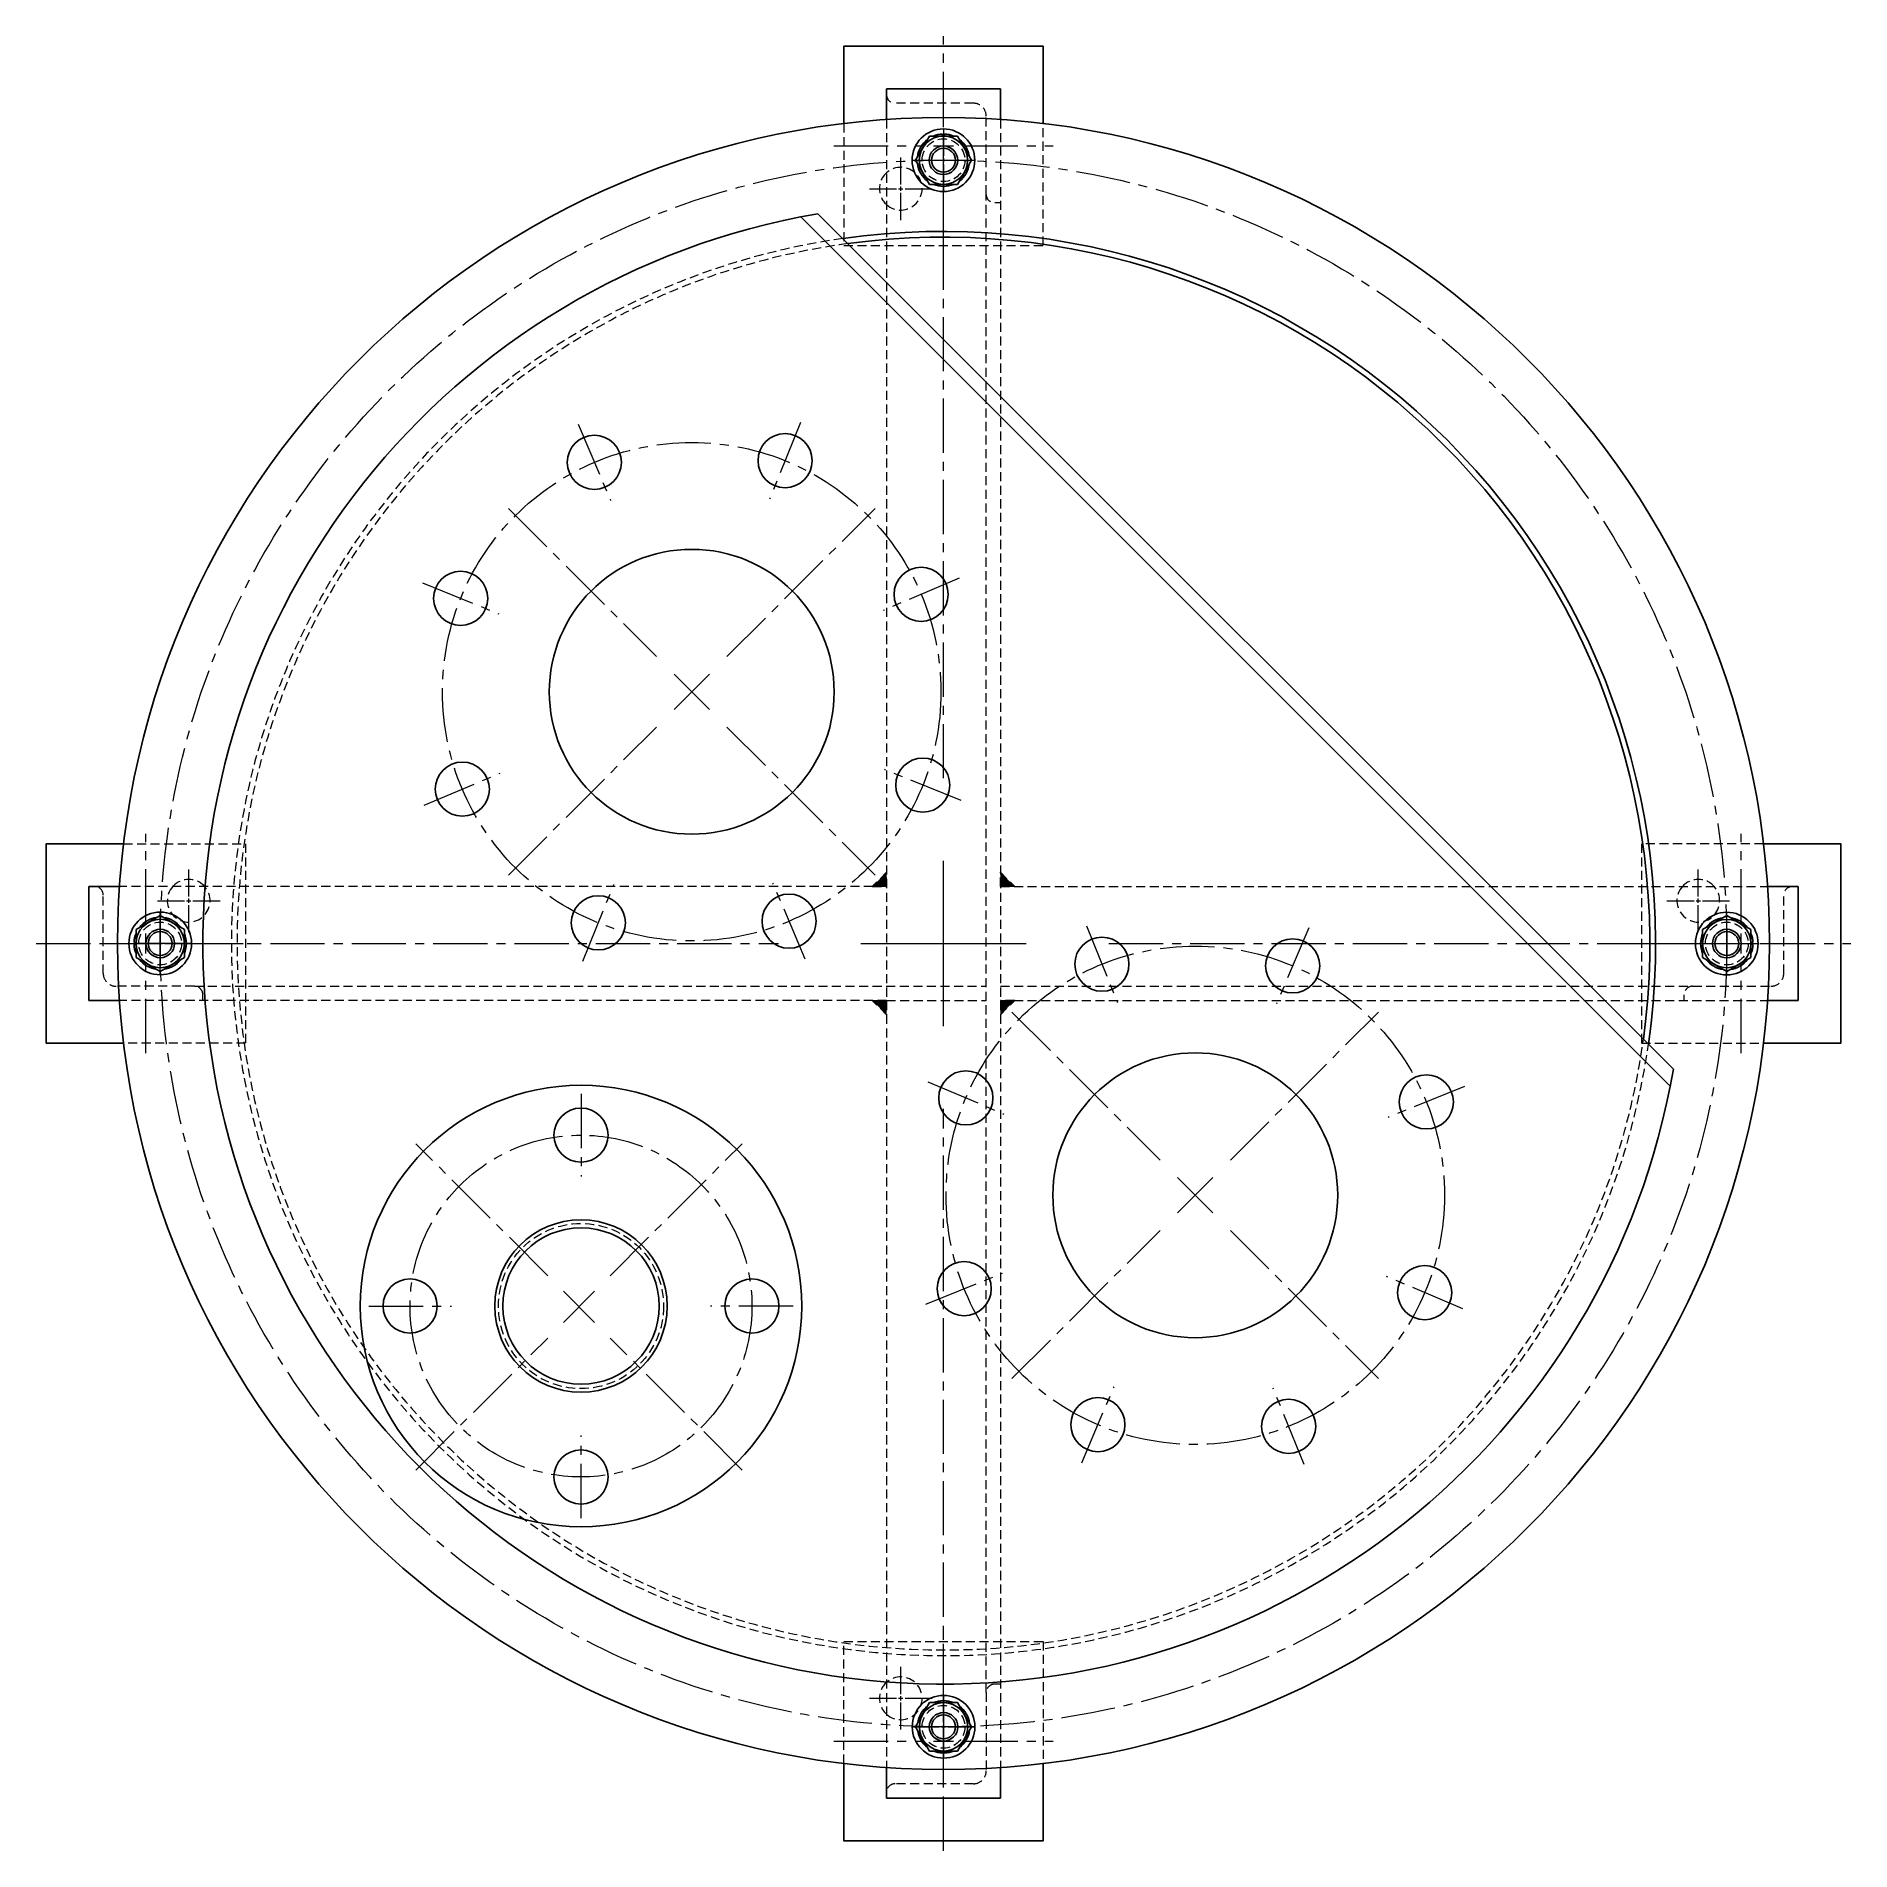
# Model space of a CAD drawing. Header units: millimetres. Extents: x 0 to 70370, y 0 to 11543.
# Drawn here: x 33425 to 34062, y 10855 to 11492 of the extents above; entities that cross this region are included whole.
import ezdxf

# ---------------------------------------------------------------- set-up
doc = ezdxf.new("R2010")
doc.units = ezdxf.units.MM
doc.linetypes.add('CENTER2', pattern=[28.575, 19.05, -3.175, 3.175, -3.175])
doc.linetypes.add('HIDDEN2', pattern=[4.7625, 3.175, -1.5875])
for name, color, linetype, lineweight in [('01_外形線', 7, 'Continuous', 25), ('03_かくれ線', 6, 'HIDDEN2', 13), ('04_中心線', 1, 'CENTER2', 9)]:
    doc.layers.add(name, color=color, linetype=linetype, lineweight=lineweight)

# ---------------------------------------------------------------- blocks, each defined once
blk = doc.blocks.new('*U2887')
at = {"layer": '04_中心線', "color": 0, "linetype": 'CENTER2', "transparency": 16777216}
for p, q in [((0, 1.5), (0, 11)), ((-11, 0), (-1.5, 0)), ((1.5, 0), (11, 0)), ((0, -11), (0, -1.5))]:
    blk.add_line(p, q, dxfattribs=at)
at = {"layer": '04_中心線', "color": 0, "linetype": 'Continuous', "transparency": 16777216}
for p, q in [((-0.75, 0), (0.75, 0)), ((0, -0.75), (0, 0.75))]:
    blk.add_line(p, q, dxfattribs=at)
blk = doc.blocks.new('*U2888')
at = {"layer": '04_中心線', "color": 0, "linetype": 'CENTER2', "transparency": 16777216}
for p, q in [((0, 1.5), (0, 11)), ((-11, 0), (-1.5, 0)), ((1.5, 0), (11, 0)), ((0, -11), (0, -1.5))]:
    blk.add_line(p, q, dxfattribs=at)
at = {"layer": '04_中心線', "color": 0, "linetype": 'Continuous', "transparency": 16777216}
for p, q in [((-0.75, 0), (0.75, 0)), ((0, -0.75), (0, 0.75))]:
    blk.add_line(p, q, dxfattribs=at)
blk = doc.blocks.new('*U2889')
at = {"layer": '04_中心線', "color": 0, "linetype": 'CENTER2', "transparency": 16777216}
for p, q in [((0, 1.5), (0, 11)), ((-11, 0), (-1.5, 0)), ((1.5, 0), (11, 0)), ((0, -11), (0, -1.5))]:
    blk.add_line(p, q, dxfattribs=at)
at = {"layer": '04_中心線', "color": 0, "linetype": 'Continuous', "transparency": 16777216}
for p, q in [((-0.75, 0), (0.75, 0)), ((0, -0.75), (0, 0.75))]:
    blk.add_line(p, q, dxfattribs=at)
blk = doc.blocks.new('*U2890')
at = {"layer": '04_中心線', "color": 0, "linetype": 'CENTER2', "transparency": 16777216}
for p, q in [((0, 1.5), (0, 11)), ((-11, 0), (-1.5, 0)), ((1.5, 0), (11, 0)), ((0, -11), (0, -1.5))]:
    blk.add_line(p, q, dxfattribs=at)
at = {"layer": '04_中心線', "color": 0, "linetype": 'Continuous', "transparency": 16777216}
for p, q in [((-0.75, 0), (0.75, 0)), ((0, -0.75), (0, 0.75))]:
    blk.add_line(p, q, dxfattribs=at)
blk = doc.blocks.new('*U2916')
at = {"layer": '04_中心線', "color": 0, "linetype": 'CENTER2', "transparency": 16777216}
for p, q in [((0, 17.5), (0, 91)), ((-91, 0), (-17.5, 0)), ((17.5, 0), (91, 0)), ((0, -91), (0, -17.5))]:
    blk.add_line(p, q, dxfattribs=at)
at = {"layer": '04_中心線', "color": 0, "linetype": 'Continuous', "transparency": 16777216}
for p, q in [((0, -8.75), (0, 8.75)), ((-8.75, 0), (8.75, 0))]:
    blk.add_line(p, q, dxfattribs=at)
blk = doc.blocks.new('*U2917')
at = {"layer": '04_中心線', "color": 0, "linetype": 'CENTER2', "transparency": 16777216}
for p, q in [((0, 17.5), (0, 91)), ((-91, 0), (-17.5, 0)), ((17.5, 0), (91, 0)), ((0, -91), (0, -17.5))]:
    blk.add_line(p, q, dxfattribs=at)
at = {"layer": '04_中心線', "color": 0, "linetype": 'Continuous', "transparency": 16777216}
for p, q in [((0, -8.75), (0, 8.75)), ((-8.75, 0), (8.75, 0))]:
    blk.add_line(p, q, dxfattribs=at)
blk = doc.blocks.new('*U2918')
at = {"layer": '04_中心線', "color": 0, "linetype": 'CENTER2', "transparency": 16777216}
for p, q in [((0, 15.5), (0, 81)), ((-81, 0), (-15.5, 0)), ((15.5, 0), (81, 0)), ((0, -81), (0, -15.5))]:
    blk.add_line(p, q, dxfattribs=at)
at = {"layer": '04_中心線', "color": 0, "linetype": 'Continuous', "transparency": 16777216}
for p, q in [((0, -7.75), (0, 7.75)), ((-7.75, 0), (7.75, 0))]:
    blk.add_line(p, q, dxfattribs=at)
blk = doc.blocks.new('*U2919')
at = {"layer": '04_中心線', "color": 0, "linetype": 'CENTER2', "transparency": 16777216}
for p, q in [((0, 58), (0, 293.5)), ((-293.5, 0), (-58, 0)), ((58, 0), (293.5, 0)), ((0, -293.5), (0, -58))]:
    blk.add_line(p, q, dxfattribs=at)
at = {"layer": '04_中心線', "color": 0, "linetype": 'Continuous', "transparency": 16777216}
for p, q in [((0, -29), (0, 29)), ((-29, 0), (29, 0))]:
    blk.add_line(p, q, dxfattribs=at)
blk = doc.blocks.new('*U2925')
at = {"layer": '04_中心線', "color": 0, "linetype": 'CENTER2', "transparency": 16777216}
for p, q in [((0, 7), (0, 38.5)), ((-38.5, 0), (-7, 0)), ((7, 0), (38.5, 0)), ((0, -38.5), (0, -7))]:
    blk.add_line(p, q, dxfattribs=at)
at = {"layer": '04_中心線', "color": 0, "linetype": 'Continuous', "transparency": 16777216}
for p, q in [((-3.5, 0), (3.5, 0)), ((0, -3.5), (0, 3.5))]:
    blk.add_line(p, q, dxfattribs=at)
blk = doc.blocks.new('*U2926')
at = {"layer": '04_中心線', "color": 0, "linetype": 'CENTER2', "transparency": 16777216}
for p, q in [((0, 1.5), (0, 11)), ((-11, 0), (-1.5, 0)), ((1.5, 0), (11, 0)), ((0, -11), (0, -1.5))]:
    blk.add_line(p, q, dxfattribs=at)
at = {"layer": '04_中心線', "color": 0, "linetype": 'Continuous', "transparency": 16777216}
for p, q in [((-0.75, 0), (0.75, 0)), ((0, -0.75), (0, 0.75))]:
    blk.add_line(p, q, dxfattribs=at)
blk = doc.blocks.new('*U2927')
at = {"layer": '04_中心線', "color": 0, "linetype": 'CENTER2', "transparency": 16777216}
for p, q in [((0, 7), (0, 38.5)), ((-38.5, 0), (-7, 0)), ((7, 0), (38.5, 0)), ((0, -38.5), (0, -7))]:
    blk.add_line(p, q, dxfattribs=at)
at = {"layer": '04_中心線', "color": 0, "linetype": 'Continuous', "transparency": 16777216}
for p, q in [((-3.5, 0), (3.5, 0)), ((0, -3.5), (0, 3.5))]:
    blk.add_line(p, q, dxfattribs=at)
blk = doc.blocks.new('*U2928')
at = {"layer": '04_中心線', "color": 0, "linetype": 'CENTER2', "transparency": 16777216}
for p, q in [((0, 1.5), (0, 11)), ((-11, 0), (-1.5, 0)), ((1.5, 0), (11, 0)), ((0, -11), (0, -1.5))]:
    blk.add_line(p, q, dxfattribs=at)
at = {"layer": '04_中心線', "color": 0, "linetype": 'Continuous', "transparency": 16777216}
for p, q in [((-0.75, 0), (0.75, 0)), ((0, -0.75), (0, 0.75))]:
    blk.add_line(p, q, dxfattribs=at)
blk = doc.blocks.new('*U2929')
at = {"layer": '04_中心線', "color": 0, "linetype": 'CENTER2', "transparency": 16777216}
for p, q in [((0, 7), (0, 38.5)), ((-38.5, 0), (-7, 0)), ((7, 0), (38.5, 0)), ((0, -38.5), (0, -7))]:
    blk.add_line(p, q, dxfattribs=at)
at = {"layer": '04_中心線', "color": 0, "linetype": 'Continuous', "transparency": 16777216}
for p, q in [((-3.5, 0), (3.5, 0)), ((0, -3.5), (0, 3.5))]:
    blk.add_line(p, q, dxfattribs=at)
blk = doc.blocks.new('*U2930')
at = {"layer": '04_中心線', "color": 0, "linetype": 'CENTER2', "transparency": 16777216}
for p, q in [((0, 1.5), (0, 11)), ((-11, 0), (-1.5, 0)), ((1.5, 0), (11, 0)), ((0, -11), (0, -1.5))]:
    blk.add_line(p, q, dxfattribs=at)
at = {"layer": '04_中心線', "color": 0, "linetype": 'Continuous', "transparency": 16777216}
for p, q in [((-0.75, 0), (0.75, 0)), ((0, -0.75), (0, 0.75))]:
    blk.add_line(p, q, dxfattribs=at)
blk = doc.blocks.new('*U2923')
at = {"layer": '04_中心線', "color": 0, "linetype": 'CENTER2', "transparency": 16777216}
for p, q in [((0, 7), (0, 38.5)), ((-38.5, 0), (-7, 0)), ((7, 0), (38.5, 0)), ((0, -38.5), (0, -7))]:
    blk.add_line(p, q, dxfattribs=at)
at = {"layer": '04_中心線', "color": 0, "linetype": 'Continuous', "transparency": 16777216}
for p, q in [((-3.5, 0), (3.5, 0)), ((0, -3.5), (0, 3.5))]:
    blk.add_line(p, q, dxfattribs=at)
blk = doc.blocks.new('*U2924')
at = {"layer": '04_中心線', "color": 0, "linetype": 'CENTER2', "transparency": 16777216}
for p, q in [((0, 1.5), (0, 11)), ((-11, 0), (-1.5, 0)), ((1.5, 0), (11, 0)), ((0, -11), (0, -1.5))]:
    blk.add_line(p, q, dxfattribs=at)
at = {"layer": '04_中心線', "color": 0, "linetype": 'Continuous', "transparency": 16777216}
for p, q in [((-0.75, 0), (0.75, 0)), ((0, -0.75), (0, 0.75))]:
    blk.add_line(p, q, dxfattribs=at)
blk = doc.blocks.new('*U2931')
at = {"layer": '04_中心線', "color": 0, "linetype": 'CENTER2', "transparency": 16777216}
for p, q in [((0, 1.5), (0, 11)), ((-11, 0), (-1.5, 0)), ((1.5, 0), (11, 0)), ((0, -11), (0, -1.5))]:
    blk.add_line(p, q, dxfattribs=at)
at = {"layer": '04_中心線', "color": 0, "linetype": 'Continuous', "transparency": 16777216}
for p, q in [((-0.75, 0), (0.75, 0)), ((0, -0.75), (0, 0.75))]:
    blk.add_line(p, q, dxfattribs=at)
blk = doc.blocks.new('*U2920')
at = {"layer": '04_中心線', "color": 0, "linetype": 'CENTER2', "transparency": 16777216}
for p, q in [((0, 1.5), (0, 11)), ((-11, 0), (-1.5, 0)), ((1.5, 0), (11, 0)), ((0, -11), (0, -1.5))]:
    blk.add_line(p, q, dxfattribs=at)
at = {"layer": '04_中心線', "color": 0, "linetype": 'Continuous', "transparency": 16777216}
for p, q in [((-0.75, 0), (0.75, 0)), ((0, -0.75), (0, 0.75))]:
    blk.add_line(p, q, dxfattribs=at)
blk = doc.blocks.new('*U2922')
at = {"layer": '04_中心線', "color": 0, "linetype": 'CENTER2', "transparency": 16777216}
for p, q in [((0, 1.5), (0, 11)), ((-11, 0), (-1.5, 0)), ((1.5, 0), (11, 0)), ((0, -11), (0, -1.5))]:
    blk.add_line(p, q, dxfattribs=at)
at = {"layer": '04_中心線', "color": 0, "linetype": 'Continuous', "transparency": 16777216}
for p, q in [((-0.75, 0), (0.75, 0)), ((0, -0.75), (0, 0.75))]:
    blk.add_line(p, q, dxfattribs=at)
blk = doc.blocks.new('*U2921')
at = {"layer": '04_中心線', "color": 0, "linetype": 'CENTER2', "transparency": 16777216}
for p, q in [((0, 1.5), (0, 11)), ((-11, 0), (-1.5, 0)), ((1.5, 0), (11, 0)), ((0, -11), (0, -1.5))]:
    blk.add_line(p, q, dxfattribs=at)
at = {"layer": '04_中心線', "color": 0, "linetype": 'Continuous', "transparency": 16777216}
for p, q in [((-0.75, 0), (0.75, 0)), ((0, -0.75), (0, 0.75))]:
    blk.add_line(p, q, dxfattribs=at)

msp = doc.modelspace()

# ---------------------------------------------------------------- hatches: boundary and pattern name
at = {"layer": '03_かくれ線'}
h = msp.add_hatch(color=256, dxfattribs=at)
h.dxf.hatch_style = 1
h.paths.add_polyline_path([(33718.431, 11193.878), (33723.431, 11193.878), (33723.431, 11198.878)])
h = msp.add_hatch(color=256, dxfattribs=at)
h.dxf.hatch_style = 1
h.paths.add_polyline_path([(33763.431, 11198.878), (33763.431, 11193.878), (33768.431, 11193.878)])
h = msp.add_hatch(color=256, dxfattribs=at)
h.dxf.hatch_style = 1
h.paths.add_polyline_path([(33723.431, 11148.878), (33723.431, 11153.878), (33718.431, 11153.878)])
h = msp.add_hatch(color=256, dxfattribs=at)
h.dxf.hatch_style = 1
h.paths.add_polyline_path([(33768.431, 11153.878), (33763.431, 11153.878), (33763.431, 11148.878)])

# ---------------------------------------------------------------- linework, layer by layer
at = {"layer": '01_外形線'}
for p, q in [((33693.359, 11429.003), (33998.564, 11123.798)), ((33763.431, 10873.878), (33723.431, 10873.878))]:
    msp.add_line(p, q, dxfattribs=at)
for points in [[(33708.431, 11461.745), (33708.431, 11488.878), (33778.431, 11488.878), (33778.431, 11461.741)], [(33723.431, 11463.174), (33723.431, 11473.878), (33763.431, 11473.878), (33763.431, 11463.171)], [(33738.506, 11457.363), (33733.599, 11448.863)], [(33748.321, 11457.363), (33738.506, 11457.363)], [(33743.039, 11457.363), (33743.039, 11458.055)], [(33743.789, 11457.363), (33743.789, 11458.055)], [(33753.228, 11448.863), (33748.321, 11457.363)], [(33733.599, 11448.863), (33738.506, 11440.363)], [(33748.321, 11440.363), (33753.228, 11448.863)], [(33738.506, 11440.363), (33748.321, 11440.363)], [(33455.54, 11208.878), (33428.431, 11208.878), (33428.431, 11138.878), (33455.54, 11138.878)], [(34031.287, 11208.878), (34058.431, 11208.878), (34058.431, 11138.878), (34031.287, 11138.878)], [(33454.112, 11193.878), (33443.431, 11193.878), (33443.431, 11153.878), (33454.111, 11153.878)], [(34032.715, 11193.878), (34043.431, 11193.878), (34043.431, 11153.878), (34032.716, 11153.878)], [(33459.939, 11178.796), (33468.439, 11183.703)], [(33468.439, 11183.703), (33476.939, 11178.796)], [(34009.924, 11178.76), (34018.424, 11183.668)], [(34018.424, 11183.668), (34026.924, 11178.76)], [(33459.939, 11174.263), (33459.246, 11174.263)], [(33459.939, 11173.513), (33459.246, 11173.513)], [(33459.939, 11168.981), (33459.939, 11178.796)], [(33476.939, 11178.796), (33476.939, 11168.981)], [(34009.924, 11168.945), (34009.924, 11178.76)], [(34026.924, 11178.76), (34026.924, 11168.945)], [(34026.924, 11174.228), (34027.616, 11174.228)], [(34026.924, 11173.478), (34027.616, 11173.478)], [(33468.439, 11164.073), (33459.939, 11168.981)], [(33476.939, 11168.981), (33468.439, 11164.073)], [(34018.424, 11164.038), (34009.924, 11168.945)], [(34026.924, 11168.945), (34018.424, 11164.038)], [(33738.541, 10907.378), (33733.634, 10898.878)], [(33748.356, 10907.378), (33738.541, 10907.378)], [(33753.264, 10898.878), (33748.356, 10907.378)], [(33733.634, 10898.878), (33738.541, 10890.378)], [(33748.356, 10890.378), (33753.264, 10898.878)], [(33738.541, 10890.378), (33748.356, 10890.378)], [(33743.074, 10890.378), (33743.074, 10889.685)], [(33743.824, 10890.378), (33743.824, 10889.685)], [(33778.431, 10886), (33778.431, 10858.878), (33708.431, 10858.878), (33708.431, 10885.995)], [(33763.431, 10884.569), (33763.431, 10873.878), (33723.431, 10873.878), (33723.431, 10884.567)]]:
    msp.add_lwpolyline(points, dxfattribs=at)
for points in [[(33737.812, 11456.161, 0.1988668), (33734.292, 11450.065)], [(33743.039, 11458.055, 0.0881874), (33739.894, 11457.363)], [(33746.933, 11457.363, 0.0881874), (33743.789, 11458.055)], [(33752.535, 11450.065, 0.1988668), (33749.015, 11456.161)], [(33734.292, 11447.661, 0.1988668), (33737.812, 11441.565)], [(33749.015, 11441.565, 0.1988668), (33752.535, 11447.661)], [(33739.894, 11440.363, 0.1988668), (33746.933, 11440.363)], [(33461.14, 11179.489, -0.1988668), (33467.237, 11183.009)], [(33469.64, 11183.009, -0.1988668), (33475.737, 11179.489)], [(34011.126, 11179.454, -0.1988668), (34017.222, 11182.974)], [(34019.626, 11182.974, -0.1988668), (34025.722, 11179.454)], [(33459.246, 11174.263, -0.0881874), (33459.939, 11177.408)], [(33459.939, 11170.368, -0.0881874), (33459.246, 11173.513)], [(33476.939, 11177.408, -0.1988668), (33476.939, 11170.368)], [(34009.924, 11170.333, -0.1988668), (34009.924, 11177.373)], [(34026.924, 11177.373, -0.0881874), (34027.616, 11174.228)], [(34027.616, 11173.478, -0.0881874), (34026.924, 11170.333)], [(33467.237, 11164.767, -0.1988668), (33461.14, 11168.287)], [(33475.737, 11168.287, -0.1988668), (33469.64, 11164.767)], [(34017.222, 11164.732, -0.1988668), (34011.126, 11168.252)], [(34025.722, 11168.252, -0.1988668), (34019.626, 11164.732)], [(33737.848, 10906.176, 0.1988668), (33734.328, 10900.079)], [(33746.969, 10907.378, 0.1988668), (33739.929, 10907.378)], [(33752.57, 10900.079, 0.1988668), (33749.05, 10906.176)], [(33734.328, 10897.676, 0.1988668), (33737.848, 10891.579)], [(33749.05, 10891.579, 0.1988668), (33752.57, 10897.676)], [(33739.929, 10890.378, 0.0881874), (33743.074, 10889.685)], [(33743.824, 10889.685, 0.0881874), (33746.969, 10890.378)]]:
    msp.add_lwpolyline(points, format="xyb", dxfattribs=at)
msp.add_lwpolyline([(33699.331, 11430.103, 1.9306146), (33999.664, 11129.77)], format="xyb", close=True, dxfattribs=at)
for centre, radius in [((33743.449, 11173.878), 290), ((33743.414, 11448.863), 11), ((33743.414, 11448.863), 8.5), ((33743.414, 11448.863), 5), ((33743.414, 11448.863), 4.188), ((33620.854, 11342.803), 9.5), ((33687.821, 11343.387), 9.5), ((33655.043, 11262.259), 50), ((33573.914, 11295.037), 9.5), ((33735.587, 11296.448), 9.5), ((33574.499, 11228.07), 9.5), ((33736.171, 11229.481), 9.5), ((33622.265, 11181.13), 9.5), ((33689.232, 11181.715), 9.5), ((33468.439, 11173.888), 11), ((33468.439, 11173.888), 8.5), ((34018.424, 11173.853), 11), ((34018.424, 11173.853), 8.5), ((33468.439, 11173.888), 5), ((33468.439, 11173.888), 4.188), ((33799.041, 11166.611), 9.5), ((33866.009, 11166.026), 9.5), ((34018.424, 11173.853), 5), ((34018.424, 11173.853), 4.188), ((33831.82, 11085.482), 50), ((33751.275, 11119.671), 9.5), ((33616.17, 11046.599), 77.5), ((33912.948, 11118.26), 9.5), ((33616.17, 11106.599), 9.5), ((33616.17, 11046.599), 30.25), ((33616.17, 11046.599), 27.45), ((33750.691, 11052.704), 9.5), ((33912.364, 11051.293), 9.5), ((33556.17, 11046.599), 9.5), ((33676.17, 11046.599), 9.5), ((33797.631, 11004.938), 9.5), ((33864.598, 11004.353), 9.5), ((33616.17, 10986.599), 9.5), ((33743.449, 10898.878), 11), ((33743.449, 10898.878), 8.5), ((33743.449, 10898.878), 5), ((33743.449, 10898.878), 4.188)]:
    msp.add_circle(centre, radius, dxfattribs=at)
for radius, start, end in [(250, 351.869898, 98.130102), (248, 352.217236, 97.782764)]:
    msp.add_arc((33743.431, 11173.87), radius, start, end, dxfattribs=at)
at = {"layer": '03_かくれ線'}
for p, q in [((33723.431, 11463.174), (33723.431, 10884.567)), ((33763.431, 11463.176), (33763.431, 10884.569)), ((33758.431, 10910.878), (33758.431, 11436.878)), ((33723.431, 11193.878), (33454.112, 11193.878)), ((33763.431, 11193.878), (34032.715, 11193.878)), ((33723.431, 11153.878), (33454.111, 11153.878)), ((33480.431, 11158.878), (33758.431, 11158.878)), ((33723.431, 11153.878), (33758.431, 11153.878)), ((33763.431, 11158.878), (34006.431, 11158.878)), ((33763.431, 11153.878), (34032.716, 11153.878))]:
    msp.add_line(p, q, dxfattribs=at)
for points in [[(33763.431, 11433.878), (33761.431, 11433.878, -0.4142136), (33758.431, 11436.878), (33758.431, 11464.378, 0.4142136), (33753.931, 11468.878), (33726.431, 11468.878, -0.4142136), (33723.431, 11471.878), (33723.431, 11473.878)], [(33483.431, 11153.878), (33483.431, 11155.878, 0.4142136), (33480.431, 11158.878), (33452.931, 11158.878, -0.4142136), (33448.431, 11163.378), (33448.431, 11190.878, 0.4142136), (33445.431, 11193.878), (33443.431, 11193.878)], [(34003.431, 11153.878), (34003.431, 11155.878, -0.4142136), (34006.431, 11158.878), (34033.931, 11158.878, 0.4142136), (34038.431, 11163.378), (34038.431, 11190.878, -0.4142136), (34041.431, 11193.878), (34043.431, 11193.878)], [(33763.431, 10913.878), (33761.431, 10913.878, 0.4142136), (33758.431, 10910.878), (33758.431, 10883.378, -0.4142136), (33753.931, 10878.878), (33726.431, 10878.878, 0.4142136), (33723.431, 10875.878), (33723.431, 10873.878)]]:
    msp.add_lwpolyline(points, format="xyb", dxfattribs=at)
for points in [[(33708.431, 11461.741), (33708.431, 11418.878), (33778.431, 11418.878), (33778.431, 11461.741)], [(33455.542, 11208.878), (33498.431, 11208.878), (33498.431, 11138.878), (33455.54, 11138.878)], [(34031.285, 11208.878), (33988.431, 11208.878), (33988.431, 11138.878), (34031.287, 11138.878)], [(33723.431, 11193.878), (33723.431, 11198.878), (33718.431, 11193.878), (33723.431, 11193.878)], [(33763.431, 11193.878), (33763.431, 11198.878), (33768.431, 11193.878), (33763.431, 11193.878)], [(33723.431, 11153.878), (33723.431, 11148.878), (33718.431, 11153.878), (33723.431, 11153.878)], [(33763.431, 11153.878), (33763.431, 11148.878), (33768.431, 11153.878), (33763.431, 11153.878)], [(33708.431, 10885.995), (33708.431, 10928.878), (33778.431, 10928.878), (33778.431, 10886)]]:
    msp.add_lwpolyline(points, dxfattribs=at)
for centre, radius in [((33743.431, 11448.878), 7.5), ((33743.449, 11448.878), 7.5), ((33468.431, 11173.878), 7.5), ((33468.449, 11173.878), 7.5), ((34018.431, 11173.878), 7.5), ((34018.449, 11173.878), 7.5), ((33616.17, 11046.599), 29), ((33743.431, 10898.878), 7.5), ((33743.449, 10898.878), 7.5)]:
    msp.add_circle(centre, radius, dxfattribs=at)
for centre, radius, start, end in [((33728.431, 11438.878), 7.5, 131.810315, 228.189685), ((33728.431, 11438.878), 7.5, 228.189685, 131.810315), ((33743.431, 11173.87), 250, 98.130102, 351.869898), ((33743.431, 11173.87), 248, 97.782764, 352.217236), ((33478.431, 11188.878), 7.5, 138.189685, 41.810315), ((33478.431, 11188.878), 7.5, 41.810315, 138.189685), ((34008.431, 11188.878), 7.5, 138.189685, 41.810315), ((34008.431, 11188.878), 7.5, 41.810315, 138.189685), ((33728.431, 10908.878), 7.5, 131.810315, 228.189685), ((33728.431, 10908.878), 7.5, 228.189685, 131.810315)]:
    msp.add_arc(centre, radius, start, end, dxfattribs=at)
at = {"layer": '04_中心線'}
for points in [[(33743.414, 11437.863), (33743.414, 11459.863)], [(33732.414, 11448.863), (33754.414, 11448.863)], [(33615.188, 11356.15), (33626.519, 11329.456)], [(33693.253, 11356.832), (33682.389, 11329.943)], [(33560.47, 11300.469), (33587.358, 11289.605)], [(33748.934, 11302.113), (33722.24, 11290.782)], [(33561.151, 11222.404), (33587.846, 11233.735)], [(33749.616, 11224.049), (33722.727, 11234.912)], [(33616.833, 11167.686), (33627.697, 11194.574)], [(33694.897, 11168.367), (33683.566, 11195.062)], [(33468.439, 11184.888), (33468.439, 11162.888)], [(33793.61, 11180.055), (33804.473, 11153.167)], [(33871.674, 11179.374), (33860.343, 11152.679)], [(34018.424, 11162.853), (34018.424, 11184.853)], [(33479.439, 11173.888), (33457.439, 11173.888)], [(34007.424, 11173.853), (34029.424, 11173.853)], [(33737.928, 11125.337), (33764.623, 11114.005)], [(33926.392, 11123.692), (33899.504, 11112.828)], [(33616.17, 11121.099), (33616.17, 11092.099)], [(33737.247, 11047.272), (33764.135, 11058.136)], [(33925.711, 11045.628), (33899.016, 11056.959)], [(33541.67, 11046.599), (33570.67, 11046.599)], [(33690.67, 11046.599), (33661.67, 11046.599)], [(33791.965, 10991.591), (33803.296, 11018.285)], [(33870.029, 10990.909), (33859.166, 11017.798)], [(33616.17, 10972.099), (33616.17, 11001.099)], [(33743.449, 10909.878), (33743.449, 10887.878)], [(33754.449, 10898.878), (33732.449, 10898.878)]]:
    msp.add_lwpolyline(points, dxfattribs=at)
for centre, radius in [((33743.431, 11173.87), 275.018), ((33655.043, 11262.259), 87.5), ((33831.82, 11085.482), 87.5), ((33616.17, 11046.599), 60)]:
    msp.add_circle(centre, radius, dxfattribs=at)

# ---------------------------------------------------------------- block references
at = {"layer": '04_中心線', "linetype": 'CENTER2'}
for name, p in [('*U2923', (33743.431, 11453.878)), ('*U2919', (33743.449, 11173.878)), ('*U2924', (33728.431, 11438.878)), ('*U2929', (33463.431, 11173.878)), ('*U2925', (34023.431, 11173.878)), ('*U2930', (33478.431, 11188.878)), ('*U2926', (34008.431, 11188.878)), ('*U2931', (33468.431, 11173.878)), ('*U2890', (33468.449, 11173.878)), ('*U2921', (34018.431, 11173.878)), ('*U2887', (34018.449, 11173.878)), ('*U2927', (33743.431, 10893.878)), ('*U2928', (33728.431, 10908.878))]:
    msp.add_blockref(name, p, dxfattribs=at)
for name, p, rotation in [('*U2922', (33743.431, 11448.878), 269.9999999999999), ('*U2889', (33743.449, 11448.878), 270), ('*U2917', (33655.043, 11262.259), 315), ('*U2916', (33831.82, 11085.482), 315), ('*U2918', (33615.45, 11046.301), 45.00000000000001), ('*U2920', (33743.431, 10898.878), 270), ('*U2888', (33743.449, 10898.878), 90.00000000000001)]:
    msp.add_blockref(name, p, dxfattribs=dict(at, rotation=rotation))

doc.saveas('drawing.dxf')
